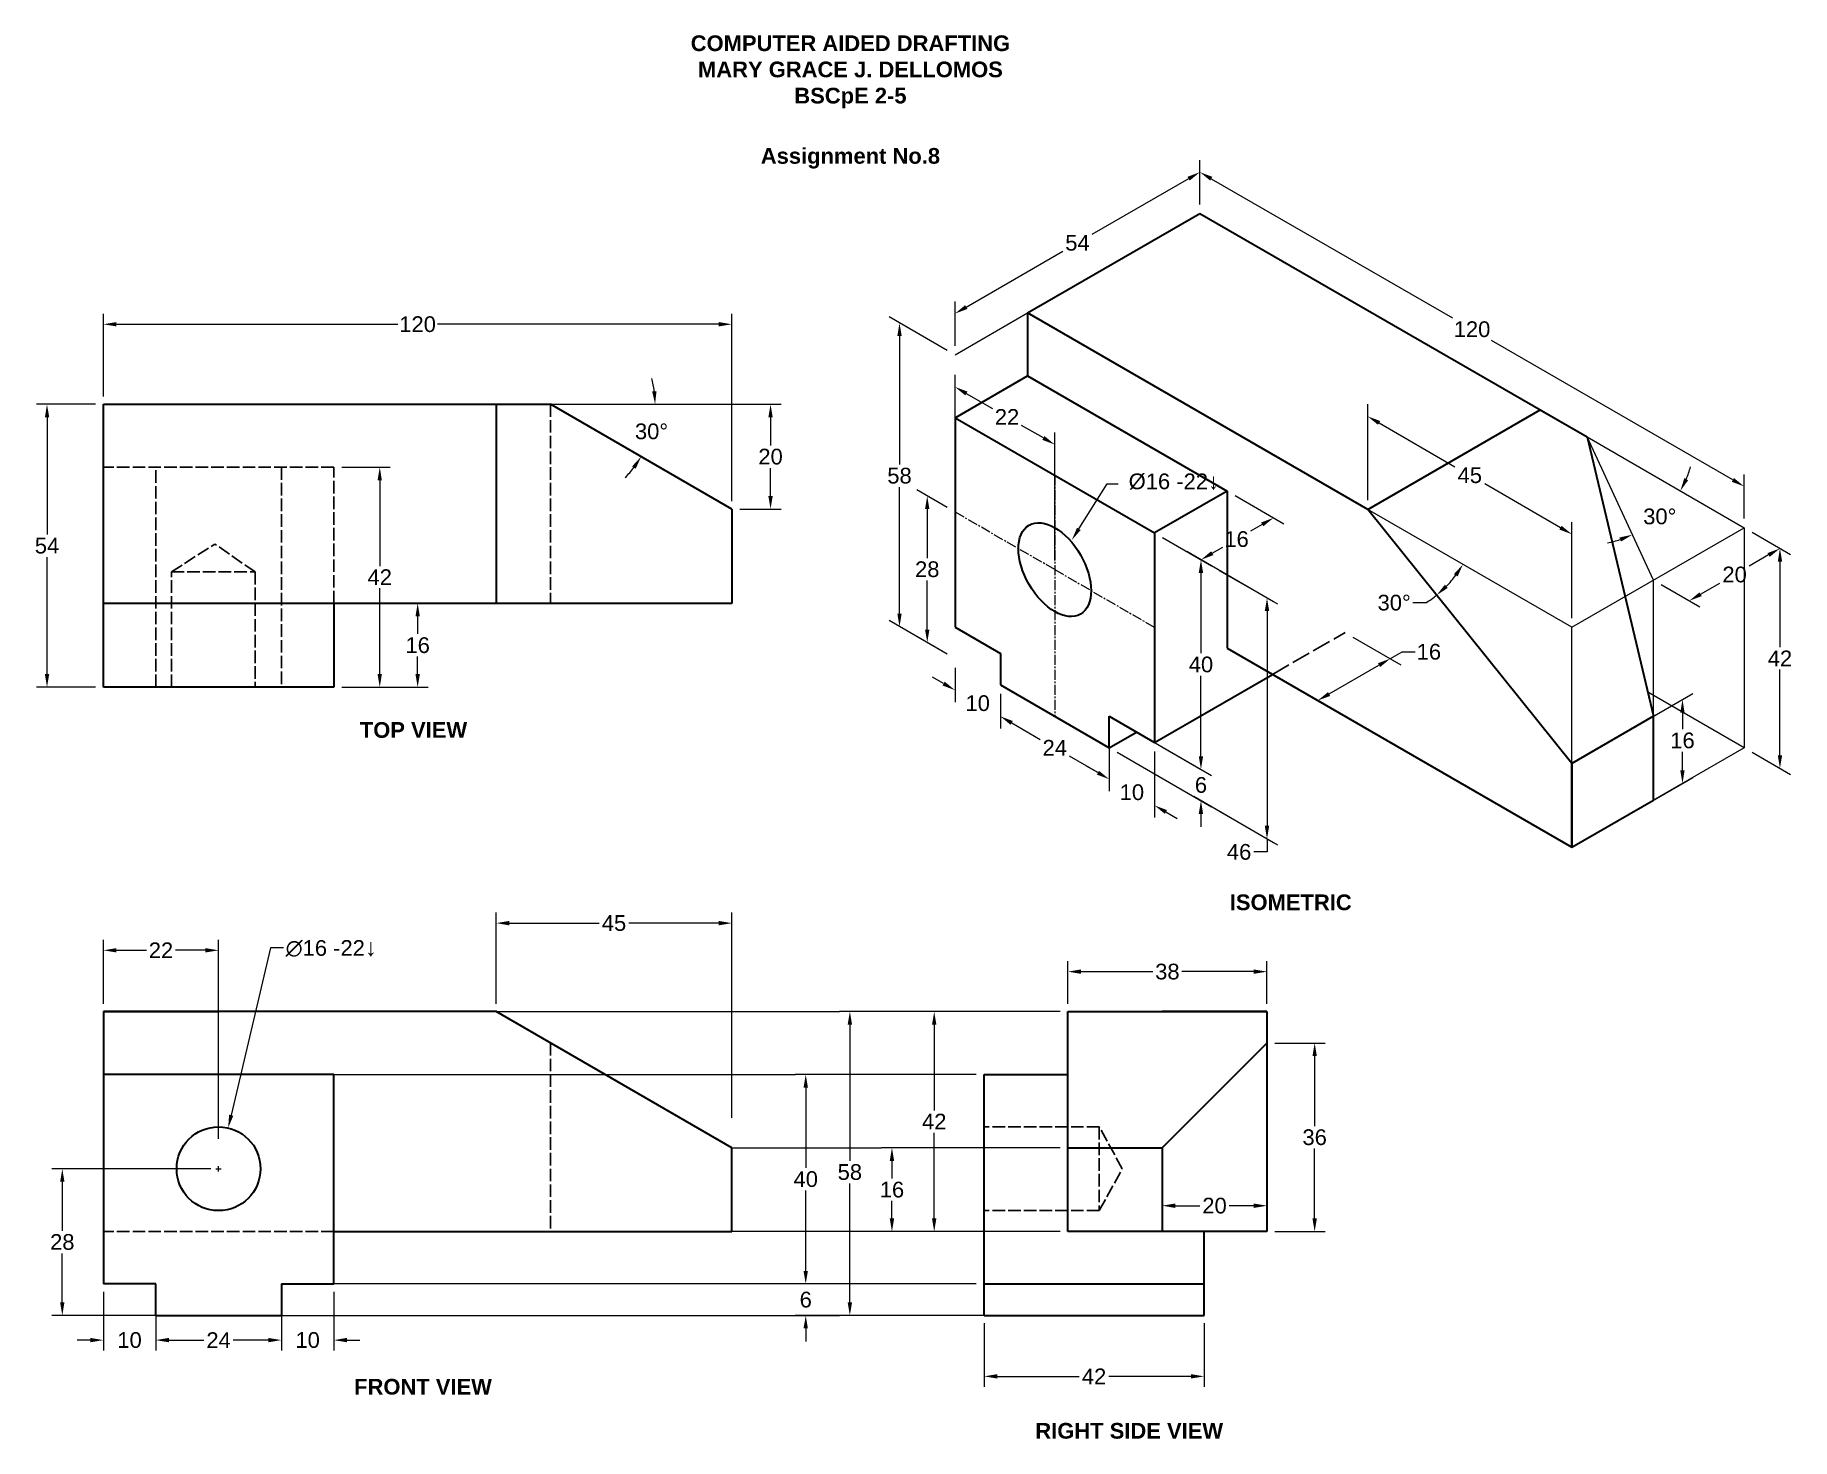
# Model space of a CAD drawing. Header units: millimetres. Extents: x 32154 to 32490, y -232 to 36.
import ezdxf
from ezdxf import colors
from ezdxf.entities.mleader import LeaderData, LeaderLine
from ezdxf.math import Vec2, Vec3

# ---------------------------------------------------------------- set-up
doc = ezdxf.new("R2010")
doc.units = ezdxf.units.MM
doc.linetypes.add('ACAD_ISO02W100', pattern=[15, 12, -3])
doc.linetypes.add('CENTER2', pattern=[28.575, 19.05, -3.175, 3.175, -3.175])
for name, color, linetype, lineweight, true_color in [('centerline', 7, 'CENTER2', 13, 0xfedd00), ('construction', 7, 'Continuous', 9, 0x0072ce), ('dimension', 7, 'Continuous', 13, 0x6cc24a), ('hidden', 7, 'ACAD_ISO02W100', 25, 0xea7600)]:
    doc.layers.add(name, color=color, linetype=linetype, lineweight=lineweight, true_color=true_color)
doc.layers.add('objectline', color=7, linetype='Continuous', lineweight=30)
doc.styles.get("Standard").update_dxf_attribs({"font": 'arial.ttf'})
doc.dimstyles.new('grace', dxfattribs={"dimtxt": 3, "dimasz": 2.5, "dimexe": 2, "dimexo": 1.5, "dimtad": 0, "dimtih": 1, "dimtoh": 1, "dimdec": 0, "dimdsep": 46, "dimtxsty": 'Standard', "dimcen": 0.5, "dimclrd": 256, "dimclre": 256, "dimclrt": 256, "dimadec": 0, "dimazin": 0, "dimtfac": 1, "dimtdec": 0, "dimtofl": 0, "dimtmove": 0, "dimatfit": 3, "dimfxl": 1, "dimtfillclr": 256, "dimlwd": -1, "dimlwe": -1, "dimarcsym": 1})

msp = doc.modelspace()

# ---------------------------------------------------------------- texts
at = {"attachment_point": 1}
for s, width, heights, insert, char_height in [('\\pxsm1,t5;{\\fArial|b1|i0|c0|p34;\\P\\pqc;\\H0.75x;\\PCOMPUTER AIDED DRAFTING\\PMARY GRACE J. DELLOMOS\\PBSCpE 2-5\\P\\psm1.3;\\PAssignment No.8}', 194.7614, [38.79], (32212.72, 47.48), 4), ('\\pxsm1,t5;{\\fArial|b1|i0|c0|p34;\\P\\psm1.3,qc;\\H0.75x;TOP VIEW}', 50.4274, [13.95], (32201.46, -88.62), 4), ('\\pxsm1.3,qc,t5;{\\fArial|b1|i0|c0|p34;ISOMETRIC}', 50.4274, [13.95], (32368.96, -128.19), 3), ('\\pxsm1,t5;{\\fArial|b1|i0|c0|p34;\\P\\psm1.3,qc;\\H0.75x;FRONT VIEW}', 50.4274, [13.95], (32203.28, -214), 4), ('\\pxsm1,t5;{\\fArial|b1|i0|c0|p34;\\P\\psm1.3,qc;\\H0.75x;RIGHT SIDE VIEW}', 50.4274, [13.95], (32338.12, -222.41), 4)]:
    msp.add_mtext_dynamic_manual_height_columns(s, width=width, gutter_width=12.5, heights=heights, dxfattribs=dict(at, insert=insert, char_height=char_height))

# ---------------------------------------------------------------- blocks, each defined once
blk = doc.blocks.new('*D1')
at = {"layer": 'Defpoints', "color": 0, "transparency": 16777216}
for p in [(32382.03, -51.18), (32368.17, -59.18), (32377.03, -64.3)]:
    blk.add_point(p, dxfattribs=at)
at = {"layer": 'dimension', "transparency": 16777216}
for p, q in [((32383.53, -52.05), (32392.88, -57.45)), ((32369.67, -60.05), (32379.03, -65.45)), ((32388.72, -57.55), (32386.46, -58.85)), ((32379.19, -63.05), (32381.2, -61.89))]:
    blk.add_line(p, q, dxfattribs=at)
for points in [[(32388.51, -57.18), (32388.93, -57.91), (32390.88, -56.3)], [(32378.98, -62.68), (32379.4, -63.41), (32377.03, -64.3)]]:
    blk.add_solid(points, dxfattribs=at)
at = {"layer": 'dimension', "transparency": 16777216, "insert": (32383.83, -60.37), "char_height": 3, "attachment_point": 5}
blk.add_mtext('16', dxfattribs=at)
blk = doc.blocks.new('*D2')
at = {"layer": 'Defpoints', "color": 0, "transparency": 16777216}
for p in [(32338.73, -88.18), (32359.51, -100.18), (32359.51, -106.19)]:
    blk.add_point(p, dxfattribs=at)
at = {"layer": 'dimension', "transparency": 16777216}
for p, q in [((32338.73, -89.92), (32338.73, -96.5)), ((32340.89, -95.44), (32346.33, -98.58)), ((32357.35, -104.94), (32351.91, -101.8)), ((32359.51, -101.92), (32359.51, -108.5))]:
    blk.add_line(p, q, dxfattribs=at)
for points in [[(32341.1, -95.08), (32340.68, -95.8), (32338.73, -94.19)], [(32357.55, -104.58), (32357.14, -105.3), (32359.51, -106.19)]]:
    blk.add_solid(points, dxfattribs=at)
at = {"layer": 'dimension', "transparency": 16777216, "insert": (32349.12, -100.19), "char_height": 3, "attachment_point": 5}
blk.add_mtext('24', dxfattribs=at)
blk = doc.blocks.new('*D3')
at = {"layer": 'Defpoints', "color": 0, "transparency": 16777216}
for p in [(32359.51, -94.18), (32368.17, -99.18), (32368.17, -111.19)]:
    blk.add_point(p, dxfattribs=at)
at = {"layer": 'dimension', "transparency": 16777216}
for p, q in [((32359.51, -95.92), (32359.51, -108.5)), ((32357.35, -104.94), (32355.18, -103.69)), ((32368.17, -100.92), (32368.17, -113.5)), ((32370.34, -112.44), (32372.5, -113.69))]:
    blk.add_line(p, q, dxfattribs=at)
for points in [[(32357.55, -104.58), (32357.14, -105.3), (32359.51, -106.19)], [(32370.54, -112.08), (32370.13, -112.8), (32368.17, -111.19)]]:
    blk.add_solid(points, dxfattribs=at)
at = {"layer": 'dimension', "transparency": 16777216, "insert": (32363.84, -108.69), "char_height": 3, "attachment_point": 5}
blk.add_mtext('10', dxfattribs=at)
blk = doc.blocks.new('*D4')
at = {"layer": 'Defpoints', "color": 0, "transparency": 16777216}
for p in [(32368.17, -59.18), (32368.17, -99.18), (32377.03, -104.3)]:
    blk.add_point(p, dxfattribs=at)
at = {"layer": 'dimension', "transparency": 16777216}
for p, q in [((32369.67, -60.05), (32379.03, -65.45)), ((32377.03, -66.8), (32377.03, -82.14)), ((32377.03, -101.8), (32377.03, -86.45)), ((32369.67, -100.05), (32379.03, -105.45))]:
    blk.add_line(p, q, dxfattribs=at)
for points in [[(32376.61, -66.8), (32377.44, -66.8), (32377.03, -64.3)], [(32376.61, -101.8), (32377.44, -101.8), (32377.03, -104.3)]]:
    blk.add_solid(points, dxfattribs=at)
at = {"layer": 'dimension', "transparency": 16777216, "insert": (32377.03, -84.3), "char_height": 3, "attachment_point": 5}
blk.add_mtext('40', dxfattribs=at)
blk = doc.blocks.new('*D5')
at = {"layer": 'Defpoints', "color": 0, "transparency": 16777216}
for p in [(32376.83, 9.7), (32376.83, 1.82), (32330.07, -25.18)]:
    blk.add_point(p, dxfattribs=at)
at = {"layer": 'dimension', "transparency": 16777216}
for p, q in [((32376.83, 3.55), (32376.83, 12.01)), ((32374.67, 8.45), (32356.22, -2.2)), ((32332.23, -16.05), (32350.68, -5.4)), ((32330.07, -23.45), (32330.07, -14.99))]:
    blk.add_line(p, q, dxfattribs=at)
for points in [[(32374.46, 8.81), (32374.87, 8.09), (32376.83, 9.7)], [(32332.02, -15.69), (32332.44, -16.41), (32330.07, -17.3)]]:
    blk.add_solid(points, dxfattribs=at)
at = {"layer": 'dimension', "transparency": 16777216, "insert": (32353.45, -3.8), "char_height": 3, "attachment_point": 5}
blk.add_mtext('54', dxfattribs=at)
blk = doc.blocks.new('*D6')
at = {"layer": 'Defpoints', "color": 0, "transparency": 16777216}
for p in [(32376.83, 9.7), (32376.83, 1.82), (32480.75, -58.18)]:
    blk.add_point(p, dxfattribs=at)
at = {"layer": 'dimension', "transparency": 16777216}
for p, q in [((32376.83, 3.55), (32376.83, 12.01)), ((32379, 8.45), (32425.06, -18.14)), ((32478.59, -49.05), (32432.53, -22.46)), ((32480.75, -56.45), (32480.75, -47.99))]:
    blk.add_line(p, q, dxfattribs=at)
for points in [[(32379.2, 8.81), (32378.79, 8.09), (32376.83, 9.7)], [(32478.8, -48.69), (32478.38, -49.41), (32480.75, -50.3)]]:
    blk.add_solid(points, dxfattribs=at)
at = {"layer": 'dimension', "transparency": 16777216, "insert": (32428.79, -20.3), "char_height": 3, "attachment_point": 5}
blk.add_mtext('120', dxfattribs=at)
blk = doc.blocks.new('*D7')
at = {"layer": 'Defpoints', "color": 0, "transparency": 16777216}
for p in [(32330.07, -31.3), (32330.07, -55.18), (32349.12, -66.18)]:
    blk.add_point(p, dxfattribs=at)
at = {"layer": 'dimension', "transparency": 16777216}
for p, q in [((32330.07, -53.45), (32330.07, -28.99)), ((32332.23, -32.55), (32337.21, -35.43)), ((32346.95, -41.05), (32342.78, -38.64)), ((32349.12, -64.45), (32349.12, -39.99))]:
    blk.add_line(p, q, dxfattribs=at)
for points in [[(32332.44, -32.19), (32332.02, -32.91), (32330.07, -31.3)], [(32347.16, -40.69), (32346.75, -41.41), (32349.12, -42.3)]]:
    blk.add_solid(points, dxfattribs=at)
at = {"layer": 'dimension', "transparency": 16777216, "insert": (32340, -37.03), "char_height": 3, "attachment_point": 5}
blk.add_mtext('22', dxfattribs=at)
blk = doc.blocks.new('*D8')
at = {"layer": 'Defpoints', "color": 0, "transparency": 16777216}
for p in [(32359.51, -94.18), (32359.51, -100.18), (32377.03, -110.3)]:
    blk.add_point(p, dxfattribs=at)
at = {"layer": 'dimension', "transparency": 16777216}
for p, q in [((32361.01, -95.05), (32379.03, -105.45)), ((32377.03, -101.8), (32377.03, -99.3)), ((32361.01, -101.05), (32379.03, -111.45)), ((32377.03, -112.8), (32377.03, -115.3))]:
    blk.add_line(p, q, dxfattribs=at)
for points in [[(32376.61, -101.8), (32377.44, -101.8), (32377.03, -104.3)], [(32376.61, -112.8), (32377.44, -112.8), (32377.03, -110.3)]]:
    blk.add_solid(points, dxfattribs=at)
at = {"layer": 'dimension', "transparency": 16777216, "insert": (32377.03, -107.3), "char_height": 3, "attachment_point": 5}
blk.add_mtext('6', dxfattribs=at)
blk = doc.blocks.new('*D9')
at = {"layer": 'Defpoints', "color": 0, "transparency": 16777216}
for p in [(32408.87, -54.68), (32447.85, -59.42), (32447.85, -77.18)]:
    blk.add_point(p, dxfattribs=at)
at = {"layer": 'dimension', "transparency": 16777216}
for p, q in [((32408.87, -52.95), (32408.87, -34.61)), ((32411.04, -38.17), (32425.51, -46.53)), ((32445.68, -58.17), (32431.21, -49.82)), ((32447.85, -75.45), (32447.85, -57.11))]:
    blk.add_line(p, q, dxfattribs=at)
for points in [[(32411.25, -37.81), (32410.83, -38.53), (32408.87, -36.92)], [(32445.89, -57.81), (32445.47, -58.53), (32447.85, -59.42)]]:
    blk.add_solid(points, dxfattribs=at)
at = {"layer": 'dimension', "transparency": 16777216, "insert": (32428.36, -48.17), "char_height": 3, "attachment_point": 5}
blk.add_mtext('45', dxfattribs=at)
blk = doc.blocks.new('*D10')
at = {"layer": 'Defpoints', "color": 0, "transparency": 16777216}
for p in [(32408.87, -54.68), (32408.87, -54.68), (32425.63, -67.34), (32447.85, -77.18), (32447.85, -103.18)]:
    blk.add_point(p, dxfattribs=at)
at = {"layer": 'dimension', "transparency": 16777216}
blk.add_line((32419.99, -72.5), (32417.49, -72.5), dxfattribs=at)
for start, end in [(315.6092, 323.1737), (301.9566, 308.7829)]:
    blk.add_arc((32408.87, -54.68), 21, start, end, dxfattribs=at)
for points in [[(32425.33, -67.04), (32426.03, -67.5), (32427.06, -65.18)], [(32424.16, -69.68), (32423.6, -69.06), (32422.03, -71.05)]]:
    blk.add_solid(points, dxfattribs=at)
at = {"layer": 'dimension', "transparency": 16777216, "insert": (32413.92, -72.5), "char_height": 3, "attachment_point": 5}
blk.add_mtext('30%%D', dxfattribs=at)
blk = doc.blocks.new('*D11')
at = {"layer": 'Defpoints', "color": 0, "transparency": 16777216}
for p in [(32480.75, -58.18), (32480.75, -100.18), (32487.58, -104.13)]:
    blk.add_point(p, dxfattribs=at)
at = {"layer": 'dimension', "transparency": 16777216}
for p, q in [((32482.25, -59.05), (32489.58, -63.28)), ((32487.58, -64.63), (32487.58, -81)), ((32487.58, -101.63), (32487.58, -85.26)), ((32482.25, -101.05), (32489.58, -105.28))]:
    blk.add_line(p, q, dxfattribs=at)
for points in [[(32487.17, -64.63), (32488, -64.63), (32487.58, -62.13)], [(32487.17, -101.63), (32488, -101.63), (32487.58, -104.13)]]:
    blk.add_solid(points, dxfattribs=at)
at = {"layer": 'dimension', "transparency": 16777216, "insert": (32487.58, -83.13), "char_height": 3, "attachment_point": 5}
blk.add_mtext('42', dxfattribs=at)
blk = doc.blocks.new('*D12')
at = {"layer": 'Defpoints', "color": 0, "transparency": 16777216}
for p in [(32450.75, -40.86), (32450.75, -40.86), (32463.02, -57.38), (32480.75, -58.18), (32463.43, -68.18)]:
    blk.add_point(p, dxfattribs=at)
at = {"layer": 'dimension', "transparency": 16777216}
for start, end in [(336.9689, 343.9377), (280.9584, 287.9272)]:
    blk.add_arc((32450.75, -40.86), 20.57, start, end, dxfattribs=at)
for points in [[(32470.05, -49.1), (32469.31, -48.72), (32468.57, -51.15)], [(32456.93, -60.04), (32457.24, -60.82), (32459.41, -59.52)]]:
    blk.add_solid(points, dxfattribs=at)
at = {"layer": 'dimension', "transparency": 16777216, "insert": (32464.64, -56.04), "char_height": 3, "attachment_point": 5}
blk.add_mtext('30%%D', dxfattribs=at)
blk = doc.blocks.new('*D13')
at = {"layer": 'Defpoints', "color": 0, "transparency": 16777216}
for p in [(32480.75, -58.18), (32463.43, -68.18), (32470.26, -72.13)]:
    blk.add_point(p, dxfattribs=at)
at = {"layer": 'dimension', "transparency": 16777216}
for p, q in [((32482.25, -59.05), (32489.58, -63.28)), ((32485.42, -63.38), (32481.72, -65.51)), ((32464.93, -69.05), (32472.26, -73.28)), ((32472.43, -70.88), (32476.13, -68.74))]:
    blk.add_line(p, q, dxfattribs=at)
for points in [[(32485.21, -63.02), (32485.63, -63.74), (32487.58, -62.13)], [(32472.22, -70.52), (32472.64, -71.24), (32470.26, -72.13)]]:
    blk.add_solid(points, dxfattribs=at)
at = {"layer": 'dimension', "transparency": 16777216, "insert": (32478.92, -67.13), "char_height": 3, "attachment_point": 5}
blk.add_mtext('20', dxfattribs=at)
blk = doc.blocks.new('*D14')
at = {"layer": 'Defpoints', "color": 0, "transparency": 16777216}
for p in [(32447.85, -103.18), (32468.97, -106.99), (32447.85, -119.18)]:
    blk.add_point(p, dxfattribs=at)
at = {"layer": 'dimension', "transparency": 16777216}
for p, q in [((32449.35, -102.32), (32470.97, -89.84)), ((32468.97, -93.49), (32468.97, -96.65)), ((32468.97, -104.49), (32468.97, -100.96)), ((32449.35, -118.32), (32470.97, -105.84))]:
    blk.add_line(p, q, dxfattribs=at)
for points in [[(32468.55, -93.49), (32469.38, -93.49), (32468.97, -90.99)], [(32468.55, -104.49), (32469.38, -104.49), (32468.97, -106.99)]]:
    blk.add_solid(points, dxfattribs=at)
at = {"layer": 'dimension', "transparency": 16777216, "insert": (32468.97, -98.8), "char_height": 3, "attachment_point": 5}
blk.add_mtext('16', dxfattribs=at)
blk = doc.blocks.new('*D15')
at = {"layer": 'Defpoints', "color": 0, "transparency": 16777216}
for p in [(32404.54, -78.18), (32413.19, -83.17), (32390.69, -86.18)]:
    blk.add_point(p, dxfattribs=at)
at = {"layer": 'dimension', "transparency": 16777216}
for p, q in [((32406.04, -79.05), (32415.19, -84.33)), ((32413.19, -83.17), (32415.42, -81.88)), ((32415.42, -81.88), (32417.92, -81.88)), ((32392.19, -87.05), (32401.33, -92.33)), ((32401.5, -89.92), (32411.02, -84.42))]:
    blk.add_line(p, q, dxfattribs=at)
for points in [[(32410.82, -84.06), (32411.23, -84.79), (32413.19, -83.17)], [(32401.29, -89.56), (32401.71, -90.29), (32399.33, -91.17)]]:
    blk.add_solid(points, dxfattribs=at)
at = {"layer": 'dimension', "transparency": 16777216, "insert": (32420.55, -81.88), "char_height": 3, "attachment_point": 5}
blk.add_mtext('16', dxfattribs=at)
blk = doc.blocks.new('*D16')
at = {"layer": 'Defpoints', "color": 0, "transparency": 16777216}
for p in [(32330.07, -25.18), (32319.47, -77.07), (32330.07, -83.18)]:
    blk.add_point(p, dxfattribs=at)
at = {"layer": 'dimension', "transparency": 16777216}
for p, q in [((32328.57, -24.32), (32317.47, -17.91)), ((32319.47, -21.57), (32319.47, -46.1)), ((32319.47, -74.57), (32319.47, -50.42)), ((32328.57, -82.32), (32317.47, -75.91))]:
    blk.add_line(p, q, dxfattribs=at)
for points in [[(32319.06, -21.57), (32319.89, -21.57), (32319.47, -19.07)], [(32319.06, -74.57), (32319.89, -74.57), (32319.47, -77.07)]]:
    blk.add_solid(points, dxfattribs=at)
at = {"layer": 'dimension', "transparency": 16777216, "insert": (32319.47, -48.26), "char_height": 3, "attachment_point": 5}
blk.add_mtext('58', dxfattribs=at)
blk = doc.blocks.new('*D17')
at = {"layer": 'Defpoints', "color": 0, "transparency": 16777216}
for p in [(32330.07, -83.18), (32338.73, -88.18), (32338.73, -94.19)]:
    blk.add_point(p, dxfattribs=at)
at = {"layer": 'dimension', "transparency": 16777216}
for p, q in [((32327.9, -87.94), (32325.74, -86.69)), ((32330.07, -84.92), (32330.07, -91.5)), ((32338.73, -89.92), (32338.73, -96.5)), ((32340.89, -95.44), (32343.06, -96.69))]:
    blk.add_line(p, q, dxfattribs=at)
for points in [[(32328.11, -87.58), (32327.69, -88.3), (32330.07, -89.19)], [(32341.1, -95.08), (32340.68, -95.8), (32338.73, -94.19)]]:
    blk.add_solid(points, dxfattribs=at)
at = {"layer": 'dimension', "transparency": 16777216, "insert": (32334.4, -91.69), "char_height": 3, "attachment_point": 5}
blk.add_mtext('10', dxfattribs=at)
blk = doc.blocks.new('*D18')
at = {"layer": 'Defpoints', "color": 0, "transparency": 16777216}
for p in [(32324.77, -52.12), (32330.07, -55.18), (32330.07, -83.18)]:
    blk.add_point(p, dxfattribs=at)
at = {"layer": 'dimension', "transparency": 16777216}
for p, q in [((32328.57, -54.32), (32322.77, -50.97)), ((32324.77, -54.62), (32324.77, -63.97)), ((32324.77, -77.62), (32324.77, -68.28)), ((32328.57, -82.32), (32322.77, -78.97))]:
    blk.add_line(p, q, dxfattribs=at)
for points in [[(32324.35, -54.62), (32325.18, -54.62), (32324.77, -52.12)], [(32324.35, -77.62), (32325.18, -77.62), (32324.77, -80.12)]]:
    blk.add_solid(points, dxfattribs=at)
at = {"layer": 'dimension', "transparency": 16777216, "insert": (32324.77, -66.12), "char_height": 3, "attachment_point": 5}
blk.add_mtext('28', dxfattribs=at)
blk = doc.blocks.new('*D19')
at = {"layer": 'Defpoints', "color": 0, "transparency": 16777216}
for p in [(32379.03, -65.45), (32379.03, -111.45), (32389.64, -117.58)]:
    blk.add_point(p, dxfattribs=at)
at = {"layer": 'dimension', "transparency": 16777216}
for p, q in [((32380.53, -66.32), (32391.64, -72.73)), ((32389.64, -74.08), (32389.64, -115.08)), ((32380.53, -112.32), (32391.64, -118.73)), ((32389.64, -120.08), (32387.14, -120.08)), ((32389.64, -117.58), (32389.64, -120.08))]:
    blk.add_line(p, q, dxfattribs=at)
for points in [[(32389.22, -74.08), (32390.06, -74.08), (32389.64, -71.58)], [(32389.22, -115.08), (32390.06, -115.08), (32389.64, -117.58)]]:
    blk.add_solid(points, dxfattribs=at)
at = {"layer": 'dimension', "transparency": 16777216, "insert": (32384.31, -120.08), "char_height": 3, "attachment_point": 5}
blk.add_mtext('46', dxfattribs=at)
blk = doc.blocks.new('*D20')
at = {"layer": 'Defpoints', "color": 0, "transparency": 16777216}
for p in [(32351.62, -150.55), (32309.99, -208.55), (32351.62, -208.55)]:
    blk.add_point(p, dxfattribs=at)
at = {"layer": 'dimension', "transparency": 16777216}
for p, q in [((32350.12, -150.55), (32307.99, -150.55)), ((32309.99, -153.05), (32309.99, -179.04)), ((32309.99, -206.05), (32309.99, -183.36)), ((32350.12, -208.55), (32307.99, -208.55))]:
    blk.add_line(p, q, dxfattribs=at)
for points in [[(32309.57, -153.05), (32310.41, -153.05), (32309.99, -150.55)], [(32309.57, -206.05), (32310.41, -206.05), (32309.99, -208.55)]]:
    blk.add_solid(points, dxfattribs=at)
at = {"layer": 'dimension', "transparency": 16777216, "insert": (32309.99, -181.2), "char_height": 3, "attachment_point": 5}
blk.add_mtext('58', dxfattribs=at)
blk = doc.blocks.new('*D21')
at = {"layer": 'Defpoints', "color": 0, "transparency": 16777216}
for p in [(32335.62, -162.55), (32301.57, -202.55), (32335.62, -202.55)]:
    blk.add_point(p, dxfattribs=at)
at = {"layer": 'dimension', "transparency": 16777216}
for p, q in [((32334.12, -162.55), (32299.57, -162.55)), ((32301.57, -165.05), (32301.57, -180.4)), ((32301.57, -200.05), (32301.57, -184.71)), ((32334.12, -202.55), (32299.57, -202.55))]:
    blk.add_line(p, q, dxfattribs=at)
for points in [[(32301.15, -165.05), (32301.98, -165.05), (32301.57, -162.55)], [(32301.15, -200.05), (32301.98, -200.05), (32301.57, -202.55)]]:
    blk.add_solid(points, dxfattribs=at)
at = {"layer": 'dimension', "transparency": 16777216, "insert": (32301.57, -182.55), "char_height": 3, "attachment_point": 5}
blk.add_mtext('40', dxfattribs=at)
blk = doc.blocks.new('*D22')
at = {"layer": 'Defpoints', "color": 0, "transparency": 16777216}
for p in [(32335.62, -202.55), (32301.57, -208.55), (32335.62, -208.55)]:
    blk.add_point(p, dxfattribs=at)
at = {"layer": 'dimension', "transparency": 16777216}
for p, q in [((32301.57, -200.05), (32301.57, -197.55)), ((32334.12, -202.55), (32299.57, -202.55)), ((32334.12, -208.55), (32299.57, -208.55)), ((32301.57, -211.05), (32301.57, -213.55))]:
    blk.add_line(p, q, dxfattribs=at)
for points in [[(32301.15, -200.05), (32301.98, -200.05), (32301.57, -202.55)], [(32301.15, -211.05), (32301.98, -211.05), (32301.57, -208.55)]]:
    blk.add_solid(points, dxfattribs=at)
at = {"layer": 'dimension', "transparency": 16777216, "insert": (32301.57, -205.55), "char_height": 3, "attachment_point": 5}
blk.add_mtext('6', dxfattribs=at)
blk = doc.blocks.new('*D23')
at = {"layer": 'Defpoints', "color": 0, "transparency": 16777216}
for p in [(32351.62, -176.55), (32318.03, -192.55), (32351.62, -192.55)]:
    blk.add_point(p, dxfattribs=at)
at = {"layer": 'dimension', "transparency": 16777216}
for p, q in [((32350.12, -176.55), (32316.03, -176.55)), ((32318.03, -179.05), (32318.03, -182.4)), ((32318.03, -190.05), (32318.03, -186.71)), ((32350.12, -192.55), (32316.03, -192.55))]:
    blk.add_line(p, q, dxfattribs=at)
for points in [[(32317.61, -179.05), (32318.45, -179.05), (32318.03, -176.55)], [(32317.61, -190.05), (32318.45, -190.05), (32318.03, -192.55)]]:
    blk.add_solid(points, dxfattribs=at)
at = {"layer": 'dimension', "transparency": 16777216, "insert": (32318.03, -184.55), "char_height": 3, "attachment_point": 5}
blk.add_mtext('16', dxfattribs=at)
blk = doc.blocks.new('*D24')
at = {"layer": 'Defpoints', "color": 0, "transparency": 16777216}
for p in [(32351.62, -150.55), (32326.1, -192.55), (32351.62, -192.55)]:
    blk.add_point(p, dxfattribs=at)
at = {"layer": 'dimension', "transparency": 16777216}
for p, q in [((32350.12, -150.55), (32324.1, -150.55)), ((32326.1, -153.05), (32326.1, -169.42)), ((32326.1, -190.05), (32326.1, -173.69)), ((32350.12, -192.55), (32324.1, -192.55))]:
    blk.add_line(p, q, dxfattribs=at)
for points in [[(32325.68, -153.05), (32326.51, -153.05), (32326.1, -150.55)], [(32325.68, -190.05), (32326.51, -190.05), (32326.1, -192.55)]]:
    blk.add_solid(points, dxfattribs=at)
at = {"layer": 'dimension', "transparency": 16777216, "insert": (32326.1, -171.55), "char_height": 3, "attachment_point": 5}
blk.add_mtext('42', dxfattribs=at)
blk = doc.blocks.new('*D25')
at = {"layer": 'Defpoints', "color": 0, "transparency": 16777216}
for p in [(32389.62, -142.93), (32351.62, -150.55), (32389.62, -150.55)]:
    blk.add_point(p, dxfattribs=at)
at = {"layer": 'dimension', "transparency": 16777216}
for p, q in [((32351.62, -149.05), (32351.62, -140.93)), ((32354.12, -142.93), (32367.84, -142.93)), ((32387.12, -142.93), (32373.4, -142.93)), ((32389.62, -149.05), (32389.62, -140.93))]:
    blk.add_line(p, q, dxfattribs=at)
for points in [[(32354.12, -142.51), (32354.12, -143.34), (32351.62, -142.93)], [(32387.12, -142.51), (32387.12, -143.34), (32389.62, -142.93)]]:
    blk.add_solid(points, dxfattribs=at)
at = {"layer": 'dimension', "transparency": 16777216, "insert": (32370.62, -142.93), "char_height": 3, "attachment_point": 5}
blk.add_mtext('38', dxfattribs=at)
blk = doc.blocks.new('*D26')
at = {"layer": 'Defpoints', "color": 0, "transparency": 16777216}
for p in [(32335.62, -208.55), (32377.62, -208.55), (32377.62, -220.19)]:
    blk.add_point(p, dxfattribs=at)
at = {"layer": 'dimension', "transparency": 16777216}
for p, q in [((32335.62, -210.05), (32335.62, -222.19)), ((32377.62, -210.05), (32377.62, -222.19)), ((32338.12, -220.19), (32353.8, -220.19)), ((32375.12, -220.19), (32359.44, -220.19))]:
    blk.add_line(p, q, dxfattribs=at)
for points in [[(32338.12, -219.77), (32338.12, -220.6), (32335.62, -220.19)], [(32375.12, -219.77), (32375.12, -220.6), (32377.62, -220.19)]]:
    blk.add_solid(points, dxfattribs=at)
at = {"layer": 'dimension', "transparency": 16777216, "insert": (32356.62, -220.19), "char_height": 3, "attachment_point": 5}
blk.add_mtext('42', dxfattribs=at)
blk = doc.blocks.new('*D27')
at = {"layer": 'Defpoints', "color": 0, "transparency": 16777216}
for p in [(32389.62, -156.55), (32389.62, -192.55), (32398.74, -192.55)]:
    blk.add_point(p, dxfattribs=at)
at = {"layer": 'dimension', "transparency": 16777216}
for p, q in [((32391.12, -156.55), (32400.74, -156.55)), ((32398.74, -159.05), (32398.74, -172.4)), ((32398.74, -190.05), (32398.74, -176.71)), ((32391.12, -192.55), (32400.74, -192.55))]:
    blk.add_line(p, q, dxfattribs=at)
for points in [[(32398.32, -159.05), (32399.16, -159.05), (32398.74, -156.55)], [(32398.32, -190.05), (32399.16, -190.05), (32398.74, -192.55)]]:
    blk.add_solid(points, dxfattribs=at)
at = {"layer": 'dimension', "transparency": 16777216, "insert": (32398.74, -174.55), "char_height": 3, "attachment_point": 5}
blk.add_mtext('36', dxfattribs=at)
blk = doc.blocks.new('*D28')
at = {"layer": 'Defpoints', "color": 0, "transparency": 16777216}
for p in [(32389.62, -187.61), (32369.62, -192.55), (32389.62, -192.55)]:
    blk.add_point(p, dxfattribs=at)
at = {"layer": 'dimension', "transparency": 16777216}
for p, q in [((32369.62, -191.05), (32369.62, -185.61)), ((32372.12, -187.61), (32376.83, -187.61)), ((32387.12, -187.61), (32382.41, -187.61)), ((32389.62, -191.05), (32389.62, -185.61))]:
    blk.add_line(p, q, dxfattribs=at)
for points in [[(32372.12, -187.19), (32372.12, -188.03), (32369.62, -187.61)], [(32387.12, -187.19), (32387.12, -188.03), (32389.62, -187.61)]]:
    blk.add_solid(points, dxfattribs=at)
at = {"layer": 'dimension', "transparency": 16777216, "insert": (32379.62, -187.61), "char_height": 3, "attachment_point": 5}
blk.add_mtext('20', dxfattribs=at)
blk = doc.blocks.new('*D29')
at = {"layer": 'Defpoints', "color": 0, "transparency": 16777216}
for p in [(32167.46, -202.55), (32177.46, -202.55), (32177.46, -213.27)]:
    blk.add_point(p, dxfattribs=at)
at = {"layer": 'dimension', "transparency": 16777216}
for p, q in [((32167.46, -204.05), (32167.46, -215.27)), ((32177.46, -204.05), (32177.46, -215.27)), ((32164.96, -213.27), (32162.46, -213.27)), ((32179.96, -213.27), (32182.46, -213.27))]:
    blk.add_line(p, q, dxfattribs=at)
for points in [[(32164.96, -212.85), (32164.96, -213.68), (32167.46, -213.27)], [(32179.96, -212.85), (32179.96, -213.68), (32177.46, -213.27)]]:
    blk.add_solid(points, dxfattribs=at)
at = {"layer": 'dimension', "transparency": 16777216, "insert": (32172.46, -213.27), "char_height": 3, "attachment_point": 5}
blk.add_mtext('10', dxfattribs=at)
blk = doc.blocks.new('*D30')
at = {"layer": 'Defpoints', "color": 0, "transparency": 16777216}
for p in [(32177.46, -208.55), (32201.46, -208.55), (32201.46, -213.27)]:
    blk.add_point(p, dxfattribs=at)
at = {"layer": 'dimension', "transparency": 16777216}
for p, q in [((32177.46, -210.05), (32177.46, -215.27)), ((32201.46, -210.05), (32201.46, -215.27)), ((32179.96, -213.27), (32186.66, -213.27)), ((32198.96, -213.27), (32192.25, -213.27))]:
    blk.add_line(p, q, dxfattribs=at)
for points in [[(32179.96, -212.85), (32179.96, -213.68), (32177.46, -213.27)], [(32198.96, -212.85), (32198.96, -213.68), (32201.46, -213.27)]]:
    blk.add_solid(points, dxfattribs=at)
at = {"layer": 'dimension', "transparency": 16777216, "insert": (32189.46, -213.27), "char_height": 3, "attachment_point": 5}
blk.add_mtext('24', dxfattribs=at)
blk = doc.blocks.new('*D31')
at = {"layer": 'Defpoints', "color": 0, "transparency": 16777216}
for p in [(32201.46, -202.55), (32211.46, -202.55), (32211.46, -213.27)]:
    blk.add_point(p, dxfattribs=at)
at = {"layer": 'dimension', "transparency": 16777216}
for p, q in [((32201.46, -204.05), (32201.46, -215.27)), ((32211.46, -204.05), (32211.46, -215.27)), ((32198.96, -213.27), (32196.46, -213.27)), ((32213.96, -213.27), (32216.46, -213.27))]:
    blk.add_line(p, q, dxfattribs=at)
for points in [[(32198.96, -212.85), (32198.96, -213.68), (32201.46, -213.27)], [(32213.96, -212.85), (32213.96, -213.68), (32211.46, -213.27)]]:
    blk.add_solid(points, dxfattribs=at)
at = {"layer": 'dimension', "transparency": 16777216, "insert": (32206.46, -213.27), "char_height": 3, "attachment_point": 5}
blk.add_mtext('10', dxfattribs=at)
blk = doc.blocks.new('*D32')
at = {"layer": 'Defpoints', "color": 0, "transparency": 16777216}
for p in [(32189.46, -138.85), (32167.46, -150.55), (32189.46, -176.34)]:
    blk.add_point(p, dxfattribs=at)
at = {"layer": 'dimension', "transparency": 16777216}
for p, q in [((32167.46, -149.05), (32167.46, -136.85)), ((32189.46, -174.84), (32189.46, -136.85)), ((32169.96, -138.85), (32175.67, -138.85)), ((32186.96, -138.85), (32181.24, -138.85))]:
    blk.add_line(p, q, dxfattribs=at)
for points in [[(32169.96, -138.44), (32169.96, -139.27), (32167.46, -138.85)], [(32186.96, -138.44), (32186.96, -139.27), (32189.46, -138.85)]]:
    blk.add_solid(points, dxfattribs=at)
at = {"layer": 'dimension', "transparency": 16777216, "insert": (32178.46, -138.85), "char_height": 3, "attachment_point": 5}
blk.add_mtext('22', dxfattribs=at)
blk = doc.blocks.new('*D33')
at = {"layer": 'Defpoints', "color": 0, "transparency": 16777216}
for p in [(32189.46, -180.55), (32159.62, -208.55), (32188.01, -208.55)]:
    blk.add_point(p, dxfattribs=at)
at = {"layer": 'dimension', "transparency": 16777216}
for p, q in [((32187.96, -180.55), (32157.62, -180.55)), ((32159.62, -183.05), (32159.62, -192.4)), ((32159.62, -206.05), (32159.62, -196.71)), ((32186.51, -208.55), (32157.62, -208.55))]:
    blk.add_line(p, q, dxfattribs=at)
for points in [[(32159.2, -183.05), (32160.03, -183.05), (32159.62, -180.55)], [(32159.2, -206.05), (32160.03, -206.05), (32159.62, -208.55)]]:
    blk.add_solid(points, dxfattribs=at)
at = {"layer": 'dimension', "transparency": 16777216, "insert": (32159.62, -194.55), "char_height": 3, "attachment_point": 5}
blk.add_mtext('28', dxfattribs=at)
blk = doc.blocks.new('*D34')
at = {"layer": 'Defpoints', "color": 0, "transparency": 16777216}
for p in [(32287.46, -133.66), (32242.46, -150.55), (32287.46, -172.34)]:
    blk.add_point(p, dxfattribs=at)
at = {"layer": 'dimension', "transparency": 16777216}
for p, q in [((32242.46, -149.05), (32242.46, -131.66)), ((32244.96, -133.66), (32262.11, -133.66)), ((32284.96, -133.66), (32267.8, -133.66)), ((32287.46, -170.84), (32287.46, -131.66))]:
    blk.add_line(p, q, dxfattribs=at)
for points in [[(32244.96, -133.25), (32244.96, -134.08), (32242.46, -133.66)], [(32284.96, -133.25), (32284.96, -134.08), (32287.46, -133.66)]]:
    blk.add_solid(points, dxfattribs=at)
at = {"layer": 'dimension', "transparency": 16777216, "insert": (32264.96, -133.66), "char_height": 3, "attachment_point": 5}
blk.add_mtext('45', dxfattribs=at)
blk = doc.blocks.new('*D35')
at = {"layer": 'Defpoints', "color": 0, "transparency": 16777216}
for p in [(32191.29, -172.77), (32187.62, -188.34)]:
    blk.add_point(p, dxfattribs=at)
at = {"layer": 'dimension', "transparency": 16777216}
for p, q in [((32199.38, -138.38), (32191.86, -170.33)), ((32201.88, -138.38), (32199.38, -138.38)), ((32188.96, -180.55), (32189.96, -180.55)), ((32189.46, -181.05), (32189.46, -180.05))]:
    blk.add_line(p, q, dxfattribs=at)
blk.add_solid([(32191.46, -170.24), (32192.27, -170.43), (32191.29, -172.77)], dxfattribs=at)
at = {"layer": 'dimension', "transparency": 16777216, "insert": (32210.96, -138.38), "char_height": 3, "attachment_point": 5}
blk.add_mtext('∅16 -22{\\H1.08333x;↓}', dxfattribs=at)
blk = doc.blocks.new('*D36')
at = {"layer": 'Defpoints', "color": 0, "transparency": 16777216}
for p in [(32287.46, -19.34), (32167.46, -34.62), (32287.46, -54.62)]:
    blk.add_point(p, dxfattribs=at)
at = {"layer": 'dimension', "transparency": 16777216}
for p, q in [((32167.46, -33.12), (32167.46, -17.34)), ((32169.96, -19.34), (32223.66, -19.34)), ((32284.96, -19.34), (32231.25, -19.34)), ((32287.46, -53.12), (32287.46, -17.34))]:
    blk.add_line(p, q, dxfattribs=at)
for points in [[(32169.96, -18.92), (32169.96, -19.75), (32167.46, -19.34)], [(32284.96, -18.92), (32284.96, -19.75), (32287.46, -19.34)]]:
    blk.add_solid(points, dxfattribs=at)
at = {"layer": 'dimension', "transparency": 16777216, "insert": (32227.46, -19.34), "char_height": 3, "attachment_point": 5}
blk.add_mtext('120', dxfattribs=at)
blk = doc.blocks.new('*D37')
at = {"layer": 'Defpoints', "color": 0, "transparency": 16777216}
for p in [(32294.85, -34.62), (32294.85, -34.62), (32287.46, -54.62)]:
    blk.add_point(p, dxfattribs=at)
at = {"layer": 'dimension', "transparency": 16777216}
for p, q in [((32296.35, -34.62), (32296.85, -34.62)), ((32294.85, -37.12), (32294.85, -42.46)), ((32294.85, -52.12), (32294.85, -46.78)), ((32288.96, -54.62), (32296.85, -54.62))]:
    blk.add_line(p, q, dxfattribs=at)
for points in [[(32294.43, -37.12), (32295.26, -37.12), (32294.85, -34.62)], [(32294.43, -52.12), (32295.26, -52.12), (32294.85, -54.62)]]:
    blk.add_solid(points, dxfattribs=at)
at = {"layer": 'dimension', "transparency": 16777216, "insert": (32294.85, -44.62), "char_height": 3, "attachment_point": 5}
blk.add_mtext('20', dxfattribs=at)
blk = doc.blocks.new('*D38')
at = {"layer": 'Defpoints', "color": 0, "transparency": 16777216}
for p in [(32211.46, -46.62), (32220.23, -46.62), (32211.46, -88.62)]:
    blk.add_point(p, dxfattribs=at)
at = {"layer": 'dimension', "transparency": 16777216}
for p, q in [((32212.96, -46.62), (32222.23, -46.62)), ((32220.23, -49.12), (32220.23, -65.49)), ((32220.23, -86.12), (32220.23, -69.75)), ((32212.96, -88.62), (32222.23, -88.62))]:
    blk.add_line(p, q, dxfattribs=at)
for points in [[(32219.81, -49.12), (32220.64, -49.12), (32220.23, -46.62)], [(32219.81, -86.12), (32220.64, -86.12), (32220.23, -88.62)]]:
    blk.add_solid(points, dxfattribs=at)
at = {"layer": 'dimension', "transparency": 16777216, "insert": (32220.23, -67.62), "char_height": 3, "attachment_point": 5}
blk.add_mtext('42', dxfattribs=at)
blk = doc.blocks.new('*D39')
at = {"layer": 'Defpoints', "color": 0, "transparency": 16777216}
for p in [(32211.46, -72.62), (32211.46, -88.62), (32227.47, -88.62)]:
    blk.add_point(p, dxfattribs=at)
at = {"layer": 'dimension', "transparency": 16777216}
for p, q in [((32212.96, -72.62), (32229.47, -72.62)), ((32227.47, -75.12), (32227.47, -78.46)), ((32227.47, -86.12), (32227.47, -82.78)), ((32212.96, -88.62), (32229.47, -88.62))]:
    blk.add_line(p, q, dxfattribs=at)
for points in [[(32227.05, -75.12), (32227.89, -75.12), (32227.47, -72.62)], [(32227.05, -86.12), (32227.89, -86.12), (32227.47, -88.62)]]:
    blk.add_solid(points, dxfattribs=at)
at = {"layer": 'dimension', "transparency": 16777216, "insert": (32227.47, -80.62), "char_height": 3, "attachment_point": 5}
blk.add_mtext('16', dxfattribs=at)
blk = doc.blocks.new('*D40')
at = {"layer": 'Defpoints', "color": 0, "transparency": 16777216}
for p in [(32167.46, -34.62), (32156.7, -88.62), (32167.46, -88.62)]:
    blk.add_point(p, dxfattribs=at)
at = {"layer": 'dimension', "transparency": 16777216}
for p, q in [((32165.96, -34.62), (32154.7, -34.62)), ((32156.7, -37.12), (32156.7, -59.47)), ((32156.7, -86.12), (32156.7, -63.77)), ((32165.96, -88.62), (32154.7, -88.62))]:
    blk.add_line(p, q, dxfattribs=at)
for points in [[(32156.29, -37.12), (32157.12, -37.12), (32156.7, -34.62)], [(32156.29, -86.12), (32157.12, -86.12), (32156.7, -88.62)]]:
    blk.add_solid(points, dxfattribs=at)
at = {"layer": 'dimension', "transparency": 16777216, "insert": (32156.7, -61.62), "char_height": 3, "attachment_point": 5}
blk.add_mtext('54', dxfattribs=at)
blk = doc.blocks.new('*D41')
at = {"layer": 'Defpoints', "color": 0, "transparency": 16777216}
for p in [(32252.81, -34.62), (32252.81, -34.62), (32296.6, -34.62), (32271.61, -41.46), (32287.46, -54.62)]:
    blk.add_point(p, dxfattribs=at)
at = {"layer": 'dimension', "transparency": 16777216}
for start, end in [(7.1666, 14.3333), (315.6667, 322.8334)]:
    blk.add_arc((32252.81, -34.62), 20, start, end, dxfattribs=at)
for points in [[(32273.07, -32.1), (32272.24, -32.15), (32272.81, -34.62)], [(32268.41, -46.47), (32269.1, -46.93), (32270.14, -44.62)]]:
    blk.add_solid(points, dxfattribs=at)
at = {"layer": 'dimension', "transparency": 16777216, "insert": (32272.13, -39.8), "char_height": 3, "attachment_point": 5}
blk.add_mtext('30°', dxfattribs=at)

# ---------------------------------------------------------------- dimensions: what is measured, and where the dimension line sits
at = {"layer": 'dimension'}
for p1, p2, distance, picture, middle in [((32330.07, -25.18), (32376.83, 1.82), 6.83, '*D5', (32353.45, -3.8)), ((32480.75, -58.18), (32376.83, 1.82), -6.83, '*D6', (32428.79, -20.3)), ((32408.87, -54.68), (32447.85, -77.18), 15.38, '*D9', (32428.36, -48.17)), ((32480.75, -58.18), (32463.43, -68.18), 6.83, '*D13', (32478.92, -67.13)), ((32338.73, -88.18), (32359.51, -100.18), -5.2, '*D2', (32349.12, -100.19)), ((32335.62, -208.55), (32377.62, -208.55), -11.63, '*D26', (32356.62, -220.19))]:
    dim = msp.add_aligned_dim(p1=p1, p2=p2, distance=distance, dimstyle='grace', dxfattribs=at)
    dim.commit()
    dim.dimension.update_dxf_attribs({"geometry": picture, "text_midpoint": middle})
for base, p1, p2, picture, middle in [((32287.46, -19.34), (32167.46, -34.62), (32287.46, -54.62), '*D36', (32227.46, -19.34)), ((32287.46, -133.66), (32242.46, -150.55), (32287.46, -172.34), '*D34', (32264.96, -133.66)), ((32189.46, -138.85), (32167.46, -150.55), (32189.46, -176.34), '*D32', (32178.46, -138.85)), ((32389.62, -142.93), (32351.62, -150.55), (32389.62, -150.55), '*D25', (32370.62, -142.93)), ((32389.62, -187.61), (32369.62, -192.55), (32389.62, -192.55), '*D28', (32379.62, -187.61)), ((32201.46, -213.27), (32177.46, -208.55), (32201.46, -208.55), '*D30', (32189.46, -213.27))]:
    dim = msp.add_linear_dim(base=base, p1=p1, p2=p2, dimstyle='grace', dxfattribs=at)
    dim.commit()
    dim.dimension.update_dxf_attribs({"geometry": picture, "text_midpoint": middle})
for base, p1, p2, angle, picture, middle, dimtype in [((32319.47, -77.07), (32330.07, -25.18), (32330.07, -83.18), 270, '*D16', (32319.47, -48.26), 161), ((32330.07, -31.3), (32349.12, -66.18), (32330.07, -55.18), 150, '*D7', (32340, -37.03), 161), ((32324.77, -52.12), (32330.07, -83.18), (32330.07, -55.18), 90, '*D18', (32324.77, -66.12), 161), ((32377.03, -64.3), (32382.03, -51.18), (32368.17, -59.18), 210, '*D1', (32383.83, -60.37), 161), ((32377.03, -104.3), (32368.17, -59.18), (32368.17, -99.18), 90, '*D4', (32377.03, -84.3), 160), ((32487.58, -104.13), (32480.75, -58.18), (32480.75, -100.18), 270, '*D11', (32487.58, -83.13), 161), ((32389.64, -117.58), (32379.03, -65.45), (32379.03, -111.45), 270, '*D19', (32384.31, -120.08), 161), ((32413.19, -83.17), (32390.69, -86.18), (32404.54, -78.18), 30, '*D15', (32420.55, -81.88), 161), ((32338.73, -94.19), (32330.07, -83.18), (32338.73, -88.18), 330, '*D17', (32334.4, -91.69), 161), ((32468.97, -106.99), (32447.85, -103.18), (32447.85, -119.18), 270, '*D14', (32468.97, -98.8), 161), ((32368.17, -111.19), (32359.51, -94.18), (32368.17, -99.18), 330, '*D3', (32363.84, -108.69), 161), ((32377.03, -110.3), (32359.51, -94.18), (32359.51, -100.18), 270, '*D8', (32377.03, -107.3), 161), ((32309.99, -208.55), (32351.62, -150.55), (32351.62, -208.55), 90, '*D20', (32309.99, -181.2), 160), ((32318.03, -192.55), (32351.62, -176.55), (32351.62, -192.55), 90, '*D23', (32318.03, -184.55), 160)]:
    dim = msp.add_linear_dim(base=base, p1=p1, p2=p2, angle=angle, dimstyle='grace', dxfattribs=at)
    dim.commit()
    dim.dimension.update_dxf_attribs({"geometry": picture, "text_midpoint": middle, "dimtype": dimtype})
dim = msp.add_angular_dim_2l(base=(32271.61, -41.46), line1=((32252.81, -34.62), (32296.6, -34.62)), line2=((32287.46, -54.62), (32252.81, -34.62)), dimstyle='grace', dxfattribs=at)
dim.commit()
dim.dimension.update_dxf_attribs({"geometry": '*D41', "text_midpoint": (32272.13, -39.8)})
for base, p1, p2, picture, middle in [((32156.7, -88.62), (32167.46, -34.62), (32167.46, -88.62), '*D40', (32156.7, -61.62)), ((32294.85, -34.62), (32287.46, -54.62), (32294.85, -34.62), '*D37', (32294.85, -44.62)), ((32220.23, -46.62), (32211.46, -88.62), (32211.46, -46.62), '*D38', (32220.23, -67.62)), ((32227.47, -88.62), (32211.46, -72.62), (32211.46, -88.62), '*D39', (32227.47, -80.62)), ((32326.1, -192.55), (32351.62, -150.55), (32351.62, -192.55), '*D24', (32326.1, -171.55)), ((32398.74, -192.55), (32389.62, -156.55), (32389.62, -192.55), '*D27', (32398.74, -174.55)), ((32301.57, -202.55), (32335.62, -162.55), (32335.62, -202.55), '*D21', (32301.57, -182.55)), ((32159.62, -208.55), (32189.46, -180.55), (32188.01, -208.55), '*D33', (32159.62, -194.55)), ((32301.57, -208.55), (32335.62, -202.55), (32335.62, -208.55), '*D22', (32301.57, -205.55))]:
    dim = msp.add_linear_dim(base=base, p1=p1, p2=p2, angle=90, dimstyle='grace', dxfattribs=at)
    dim.commit()
    dim.dimension.update_dxf_attribs({"geometry": picture, "text_midpoint": middle})
for base, line1, line2, picture, middle in [((32463.02, -57.38), ((32463.43, -68.18), (32450.75, -40.86)), ((32450.75, -40.86), (32480.75, -58.18)), '*D12', (32464.64, -56.04)), ((32425.63, -67.34), ((32447.85, -103.18), (32408.87, -54.68)), ((32447.85, -77.18), (32408.87, -54.68)), '*D10', (32413.92, -72.5))]:
    dim = msp.add_angular_dim_2l(base=base, line1=line1, line2=line2, text='30%%D', dimstyle='grace', dxfattribs=at)
    dim.commit()
    dim.dimension.update_dxf_attribs({"geometry": picture, "text_midpoint": middle})
dim = msp.add_diameter_dim_2p(p1=(32187.62, -188.34), p2=(32191.29, -172.77), text='<> -22{\\H1.08333x;↓}', dimstyle='grace', dxfattribs=at)
dim.commit()
dim.dimension.update_dxf_attribs({"geometry": '*D35', "text_midpoint": (32210.96, -138.38), "dimtype": 163})
for base, p1, p2, picture, middle in [((32177.46, -213.27), (32167.46, -202.55), (32177.46, -202.55), '*D29', (32172.46, -213.27)), ((32211.46, -213.27), (32201.46, -202.55), (32211.46, -202.55), '*D31', (32206.46, -213.27))]:
    dim = msp.add_linear_dim(base=base, p1=p1, p2=p2, dimstyle='grace', dxfattribs=at)
    dim.commit()
    dim.dimension.update_dxf_attribs({"geometry": picture, "text_midpoint": middle, "dimtype": 160})

# ---------------------------------------------------------------- linework, layer by layer
at = {"layer": 'centerline', "ltscale": 0.1}
for p, q in [((32349.12, -48.18), (32349.12, -94.18)), ((32349.12, -66.18), (32330.07, -55.18)), ((32349.12, -66.18), (32368.17, -77.18))]:
    msp.add_line(p, q, dxfattribs=at)
at = {"layer": 'construction'}
for p, q in [((32330.07, -25.18), (32343.92, -17.18)), ((32450.75, -40.86), (32480.75, -58.18)), ((32463.43, -68.18), (32450.75, -40.86)), ((32447.85, -77.18), (32408.87, -54.68)), ((32447.85, -77.18), (32480.75, -58.18)), ((32480.75, -58.18), (32480.75, -100.18)), ((32463.43, -94.18), (32463.43, -68.18)), ((32447.85, -119.18), (32447.85, -77.18)), ((32480.75, -100.18), (32462.33, -89.55)), ((32480.75, -100.18), (32447.85, -119.18)), ((32480.75, -100.18), (32447.85, -119.18))]:
    msp.add_line(p, q, dxfattribs=at)
at = {"layer": 'dimension'}
for p, q in [((32343.92, -17.18), (32343.92, -29.18)), ((32252.81, -34.62), (32296.6, -34.62)), ((32390.9, -72.31), (32374.35, -62.75)), ((32359.51, -94.18), (32359.51, -100.18)), ((32390.9, -118.31), (32375.67, -109.52)), ((32242.46, -150.55), (32307.99, -150.55)), ((32211.46, -162.55), (32299.6, -162.55)), ((32287.46, -176.55), (32316.03, -176.55)), ((32316.03, -192.55), (32287.46, -192.55)), ((32299.6, -202.55), (32211.46, -202.55)), ((32201.46, -208.55), (32307.99, -208.55))]:
    msp.add_line(p, q, dxfattribs=at)
at = {"layer": 'hidden', "ltscale": 0.2}
for p, q in [((32252.81, -34.62), (32252.81, -72.62)), ((32211.46, -46.62), (32167.46, -46.62)), ((32177.46, -88.62), (32177.46, -46.62)), ((32201.46, -46.62), (32201.46, -88.62)), ((32211.46, -72.62), (32211.46, -46.62)), ((32180.46, -66.62), (32188.72, -61.29)), ((32196.46, -66.62), (32188.72, -61.29)), ((32180.46, -88.62), (32180.46, -66.62)), ((32180.46, -66.62), (32196.46, -66.62)), ((32196.46, -66.62), (32196.46, -88.62)), ((32252.81, -156.54), (32252.81, -192.55)), ((32357.62, -172.55), (32335.62, -172.55)), ((32357.62, -172.55), (32357.62, -188.55)), ((32362, -180.55), (32357.62, -172.55)), ((32357.62, -188.55), (32362, -180.55)), ((32357.62, -188.55), (32335.62, -188.55)), ((32211.46, -192.55), (32167.46, -192.55))]:
    msp.add_line(p, q, dxfattribs=at)
at = {"layer": 'hidden', "ltscale": 0.3}
msp.add_line((32390.69, -86.18), (32404.54, -78.18), dxfattribs=at)
at = {"layer": 'hidden'}
msp.add_line((32167.46, -88.62), (32167.46, -88.62), dxfattribs=at)
at = {"layer": 'objectline'}
for p, q in [((32343.92, -17.18), (32376.83, 1.82)), ((32376.83, 1.82), (32450.75, -40.86)), ((32343.92, -17.18), (32343.92, -29.18)), ((32343.92, -17.18), (32343.92, -29.18)), ((32408.87, -54.68), (32343.92, -17.18)), ((32330.07, -37.18), (32343.92, -29.18)), ((32343.92, -29.18), (32382.03, -51.18)), ((32167.46, -88.62), (32167.46, -34.62)), ((32167.46, -34.62), (32252.81, -34.62)), ((32242.46, -34.62), (32242.46, -72.62)), ((32287.46, -54.62), (32252.81, -34.62)), ((32408.87, -54.68), (32441.78, -35.68)), ((32441.78, -35.68), (32450.75, -40.86)), ((32330.07, -37.18), (32330.07, -77.18)), ((32330.07, -37.18), (32368.17, -59.18)), ((32450.75, -40.86), (32463.43, -94.18)), ((32382.03, -51.18), (32368.17, -59.18)), ((32382.03, -51.18), (32382.03, -81.18)), ((32287.46, -54.62), (32287.46, -72.62)), ((32447.85, -103.18), (32408.87, -54.68)), ((32368.17, -59.18), (32368.17, -99.18)), ((32211.46, -72.62), (32167.46, -72.62)), ((32287.46, -72.62), (32211.46, -72.62)), ((32211.46, -72.62), (32211.46, -88.62)), ((32330.07, -77.18), (32338.73, -82.18)), ((32338.73, -82.18), (32338.73, -88.18)), ((32382.03, -81.18), (32447.85, -119.18)), ((32368.17, -99.18), (32390.69, -86.18)), ((32211.46, -88.62), (32167.46, -88.62)), ((32338.73, -88.18), (32359.51, -100.18)), ((32359.51, -100.18), (32359.51, -94.18)), ((32359.51, -94.18), (32368.17, -99.18)), ((32359.51, -100.18), (32364.71, -97.18)), ((32463.43, -94.18), (32447.85, -103.18)), ((32463.43, -94.18), (32463.43, -94.18)), ((32463.43, -110.18), (32463.43, -94.18)), ((32368.17, -99.18), (32368.17, -99.18)), ((32447.85, -103.18), (32447.85, -119.18)), ((32447.85, -119.18), (32447.85, -103.18)), ((32447.85, -119.18), (32463.43, -110.18)), ((32447.85, -119.18), (32463.43, -110.18)), ((32447.85, -119.18), (32447.85, -119.18)), ((32167.46, -150.55), (32167.46, -202.55)), ((32242.46, -150.55), (32167.46, -150.55)), ((32167.46, -150.55), (32189.46, -150.55)), ((32287.46, -176.55), (32242.46, -150.55)), ((32351.62, -192.55), (32351.62, -150.55)), ((32351.62, -150.55), (32389.62, -150.55)), ((32389.62, -150.55), (32369.62, -150.55)), ((32389.62, -150.55), (32389.62, -192.55)), ((32389.62, -156.55), (32369.62, -176.55)), ((32211.46, -162.55), (32167.46, -162.55)), ((32211.46, -202.55), (32211.46, -162.55)), ((32335.62, -208.55), (32335.62, -162.55)), ((32335.62, -162.55), (32351.62, -162.55)), ((32351.62, -192.55), (32351.62, -162.55)), ((32287.46, -192.55), (32287.46, -176.55)), ((32351.62, -192.55), (32351.62, -176.55)), ((32351.62, -176.55), (32369.62, -176.55)), ((32369.62, -176.55), (32369.62, -192.55)), ((32211.46, -202.55), (32211.46, -192.55)), ((32211.46, -192.55), (32287.46, -192.55)), ((32377.62, -192.55), (32351.62, -192.55)), ((32377.62, -208.55), (32377.62, -192.55)), ((32377.62, -208.55), (32377.62, -192.55)), ((32389.62, -192.55), (32377.62, -192.55)), ((32177.46, -202.55), (32167.46, -202.55)), ((32177.46, -208.55), (32177.46, -202.55)), ((32201.46, -202.55), (32201.46, -208.55)), ((32201.46, -202.55), (32211.46, -202.55)), ((32335.62, -208.55), (32335.62, -202.55)), ((32335.62, -202.55), (32377.62, -202.55)), ((32177.46, -208.55), (32201.46, -208.55)), ((32335.62, -208.55), (32377.62, -208.55))]:
    msp.add_line(p, q, dxfattribs=at)
msp.add_circle((32189.46, -180.55), 8, dxfattribs=at)
msp.add_ellipse((32349.12, -66.18), major_axis=(4.9, -8.49), ratio=0.57735, dxfattribs=at)

msp.set_redraw_order([(e.dxf.handle, doc.entitydb.next_handle()) for e in msp.query("TEXT MTEXT ATTDEF DIMENSION ARC_DIMENSION")])  # texts and dimensions are drawn at this point

# ---------------------------------------------------------------- leaders
at = {"layer": 'dimension'}
ml = msp.add_multileader_mtext('Standard', dxfattribs=at)
ml.set_content('%%C16 -22↓', color=256)
ml.set_leader_properties(color=256, linetype='ByLayer', lineweight=-1)
ml.build(insert=Vec2(0, 0))
ml.multileader.update_dxf_attribs({"arrow_head_size": 2.5})
ctx = ml.context
ctx.base_point, ctx.char_height, ctx.arrow_head_size, ctx.plane_origin = Vec3(32361.23, -49.77), 3, 2.5, Vec3(32343.98, -57.85)
notes = []
notes.append((ctx, [(1, (1, 1, 0), (32359.1, -49.77), (1, 0), 2.13, [(0, [(32352.38, -60.53)], 0, [])])]))
ctx.mtext.insert, ctx.mtext.flow_direction = Vec3(32363.23, -47.83), 5
for ctx, leaders in notes:
    for number, flags, end, landing, length, lines in leaders:
        leader = LeaderData()
        leader.index, (leader.has_last_leader_line, leader.has_dogleg_vector, leader.attachment_direction) = number, flags
        leader.last_leader_point, leader.dogleg_vector, leader.dogleg_length = Vec3(end), Vec3(landing), length
        for number, points, colour, breaks in lines:
            line = LeaderLine()
            line.index, line.vertices, line.color, line.breaks = number, Vec3.list(points), colors.encode_raw_color(colour), breaks
            leader.lines.append(line)
        ctx.leaders.append(leader)

doc.saveas('drawing.dxf')
